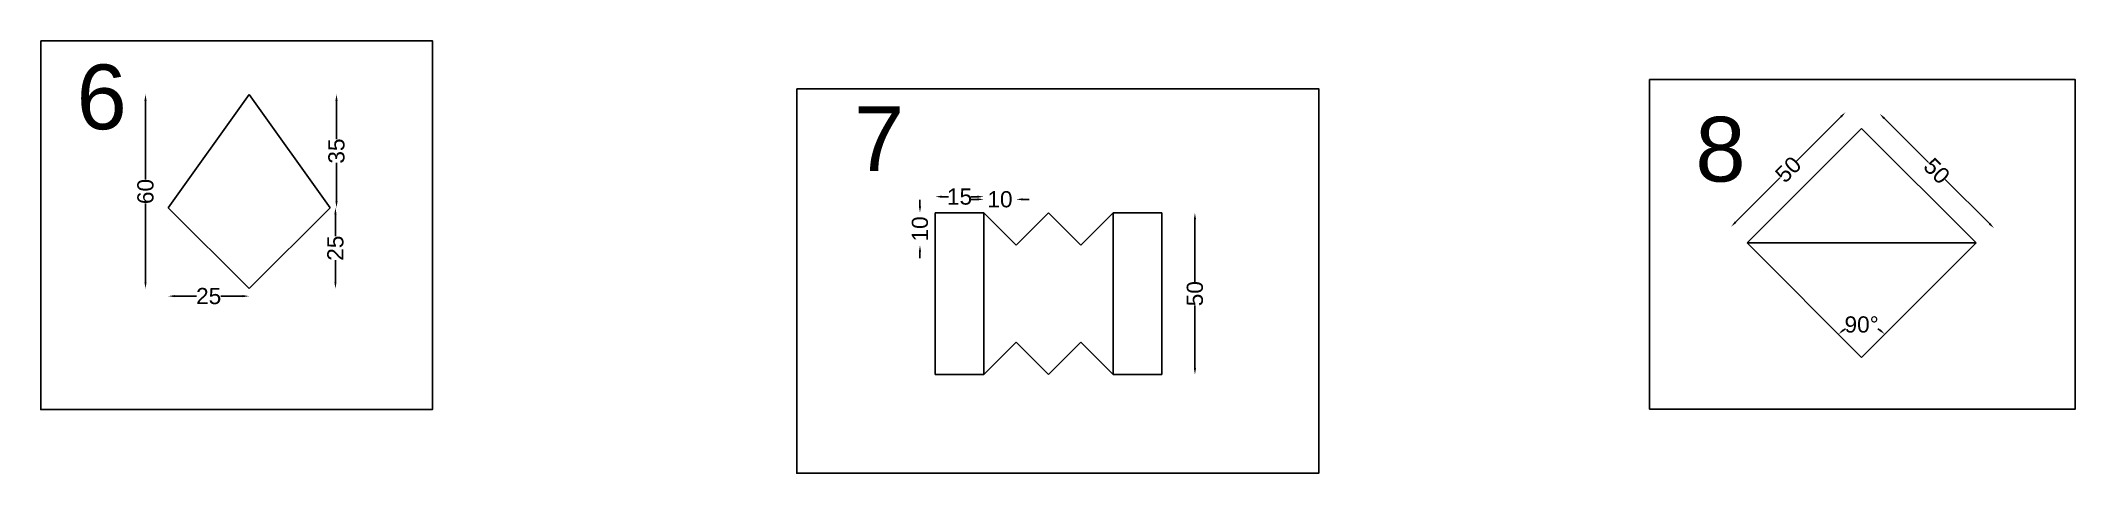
# Model space of a CAD drawing. Header units: inches. Extents: x -45 to 2412, y -77 to 210.
# Drawn here: x 1783 to 2412, y -56 to 78 of the extents above; entities that cross this region are included whole.
import ezdxf

# ---------------------------------------------------------------- set-up
doc = ezdxf.new("R2010")
doc.units = ezdxf.units.IN
doc.header["$MEASUREMENT"] = 0
doc.styles.get("Standard").update_dxf_attribs({"font": 'arial.ttf'})
doc.dimstyles.get("Standard").update_dxf_attribs({"dimtxt": 5, "dimasz": 2, "dimexe": 0.18, "dimexo": 0.0625, "dimgap": 0.09, "dimtad": 0, "dimtoh": 1, "dimdec": 1, "dimdsep": 46, "dimtxsty": 'Standard', "dimcen": 2, "dimse1": 1, "dimse2": 1, "dimadec": 0, "dimazin": 0, "dimtfac": 1, "dimtdec": 1, "dimtofl": 0, "dimtmove": 0, "dimatfit": 3, "dimfxl": 1, "dimtolj": 1, "dimtzin": 0, "dimarcsym": 0})

msp = doc.modelspace()

# ---------------------------------------------------------------- texts
for s, p in [('6', (1794.11, 50.41)), ('7', (2034.35, 37.52)), ('8', (2294.41, 34.26))]:
    msp.add_text(s, height=20).set_placement(p)

# ---------------------------------------------------------------- blocks, each defined once
blk = doc.blocks.new('*D29')
at = {"color": 0, "lineweight": -2, "transparency": 16777216}
for start, end in [(119.51553, 123.67824), (56.32176, 60.48447)]:
    blk.add_arc((2345.8, -20.05), 10.14, start, end, dxfattribs=at)
at = {"color": 0, "transparency": 16777216}
for points in [[(2340.39, -11.87), (2339.97, -11.35), (2338.63, -12.88)], [(2351.64, -11.35), (2351.21, -11.87), (2352.97, -12.88)]]:
    blk.add_solid(points, dxfattribs=at)
at = {"layer": 'Defpoints', "color": 0, "transparency": 16777216}
for p in [(2310.45, 15.31), (2381.16, 15.31), (2348.43, -10.25), (2345.8, -20.05), (2345.8, -20.05)]:
    blk.add_point(p, dxfattribs=at)
at = {"color": 0, "transparency": 16777216, "insert": (2345.8, -9.91), "char_height": 5, "attachment_point": 5}
blk.add_mtext('\\A1;90°', dxfattribs=at)
blk = doc.blocks.new('*D44')
at = {"color": 0, "lineweight": -2, "transparency": 16777216}
for p, q in [((1824.44, -1.14), (1831.21, -1.14)), ((1845.44, -1.14), (1838.67, -1.14))]:
    blk.add_line(p, q, dxfattribs=at)
at = {"color": 0, "transparency": 16777216}
for points in [[(1824.44, -0.8), (1824.44, -1.47), (1822.44, -1.14)], [(1845.44, -0.8), (1845.44, -1.47), (1847.44, -1.14)]]:
    blk.add_solid(points, dxfattribs=at)
at = {"layer": 'Defpoints', "color": 0, "transparency": 16777216}
for p in [(1822.44, 26.18), (1847.44, 1.18), (1822.44, -1.14)]:
    blk.add_point(p, dxfattribs=at)
at = {"color": 0, "transparency": 16777216, "insert": (1834.94, -1.14), "char_height": 5, "attachment_point": 5}
blk.add_mtext('\\A1;25', dxfattribs=at)
blk = doc.blocks.new('*D45')
at = {"color": 0, "lineweight": -2, "transparency": 16777216}
for p, q in [((1874.12, 24.18), (1874.12, 17.42)), ((1874.12, 3.18), (1874.12, 9.95))]:
    blk.add_line(p, q, dxfattribs=at)
at = {"color": 0, "transparency": 16777216}
for points in [[(1873.78, 24.18), (1874.45, 24.18), (1874.12, 26.18)], [(1873.78, 3.18), (1874.45, 3.18), (1874.12, 1.18)]]:
    blk.add_solid(points, dxfattribs=at)
at = {"layer": 'Defpoints', "color": 0, "transparency": 16777216}
for p in [(1872.44, 26.18), (1847.44, 1.18), (1874.12, 1.18)]:
    blk.add_point(p, dxfattribs=at)
at = {"color": 0, "transparency": 16777216, "insert": (1874.12, 13.68), "char_height": 5, "attachment_point": 5, "rotation": 90}
blk.add_mtext('\\A1;25', dxfattribs=at)
blk = doc.blocks.new('*D46')
at = {"color": 0, "lineweight": -2, "transparency": 16777216}
for p, q in [((1874.45, 59.18), (1874.45, 47.37)), ((1874.45, 28.18), (1874.45, 40))]:
    blk.add_line(p, q, dxfattribs=at)
at = {"color": 0, "transparency": 16777216}
for points in [[(1874.12, 59.18), (1874.79, 59.18), (1874.45, 61.18)], [(1874.12, 28.18), (1874.79, 28.18), (1874.45, 26.18)]]:
    blk.add_solid(points, dxfattribs=at)
at = {"layer": 'Defpoints', "color": 0, "transparency": 16777216}
for p in [(1847.44, 61.18), (1872.44, 26.18), (1874.45, 26.18)]:
    blk.add_point(p, dxfattribs=at)
at = {"color": 0, "transparency": 16777216, "insert": (1874.45, 43.68), "char_height": 5, "attachment_point": 5, "rotation": 90}
blk.add_mtext('\\A1;35', dxfattribs=at)
blk = doc.blocks.new('*D47')
at = {"color": 0, "lineweight": -2, "transparency": 16777216}
for p, q in [((1815.42, 59.18), (1815.42, 34.86)), ((1815.42, 3.18), (1815.42, 27.51))]:
    blk.add_line(p, q, dxfattribs=at)
at = {"color": 0, "transparency": 16777216}
for points in [[(1815.09, 59.18), (1815.76, 59.18), (1815.42, 61.18)], [(1815.09, 3.18), (1815.76, 3.18), (1815.42, 1.18)]]:
    blk.add_solid(points, dxfattribs=at)
at = {"layer": 'Defpoints', "color": 0, "transparency": 16777216}
for p in [(1847.44, 61.18), (1815.42, 1.18), (1847.44, 1.18)]:
    blk.add_point(p, dxfattribs=at)
at = {"color": 0, "transparency": 16777216, "insert": (1815.42, 31.18), "char_height": 5, "attachment_point": 5, "rotation": 90}
blk.add_mtext('\\A1;60', dxfattribs=at)
blk = doc.blocks.new('*D48')
at = {"color": 0, "lineweight": -2, "transparency": 16777216}
for p, q in [((2061.5, 29.59), (2063.55, 29.59)), ((2072.5, 29.59), (2070.45, 29.59))]:
    blk.add_line(p, q, dxfattribs=at)
at = {"color": 0, "transparency": 16777216}
for points in [[(2061.5, 29.92), (2061.5, 29.25), (2059.5, 29.59)], [(2072.5, 29.92), (2072.5, 29.25), (2074.5, 29.59)]]:
    blk.add_solid(points, dxfattribs=at)
at = {"layer": 'Defpoints', "color": 0, "transparency": 16777216}
for p in [(2059.5, 29.59), (2059.5, 24.62), (2074.5, 24.62)]:
    blk.add_point(p, dxfattribs=at)
at = {"color": 0, "transparency": 16777216, "insert": (2067, 29.59), "char_height": 5, "attachment_point": 5}
blk.add_mtext('\\A1;15', dxfattribs=at)
blk = doc.blocks.new('*D49')
at = {"color": 0, "lineweight": -2, "transparency": 16777216}
for p, q in [((2054.77, 26.62), (2054.77, 28.62)), ((2054.77, 12.62), (2054.77, 10.62))]:
    blk.add_line(p, q, dxfattribs=at)
at = {"color": 0, "transparency": 16777216}
for points in [[(2054.44, 26.62), (2055.11, 26.62), (2054.77, 24.62)], [(2054.44, 12.62), (2055.11, 12.62), (2054.77, 14.62)]]:
    blk.add_solid(points, dxfattribs=at)
at = {"layer": 'Defpoints', "color": 0, "transparency": 16777216}
for p in [(2074.5, 24.62), (2054.77, 14.62), (2084.5, 14.62)]:
    blk.add_point(p, dxfattribs=at)
at = {"color": 0, "transparency": 16777216, "insert": (2054.77, 19.62), "char_height": 5, "attachment_point": 5, "rotation": 90}
blk.add_mtext('\\A1;10', dxfattribs=at)
blk = doc.blocks.new('*D50')
at = {"color": 0, "lineweight": -2, "transparency": 16777216}
for p, q in [((2139.75, 22.62), (2139.75, 3.28)), ((2139.75, -23.38), (2139.75, -4.05))]:
    blk.add_line(p, q, dxfattribs=at)
at = {"color": 0, "transparency": 16777216}
for points in [[(2139.42, 22.62), (2140.09, 22.62), (2139.75, 24.62)], [(2139.42, -23.38), (2140.09, -23.38), (2139.75, -25.38)]]:
    blk.add_solid(points, dxfattribs=at)
at = {"layer": 'Defpoints', "color": 0, "transparency": 16777216}
for p in [(2129.5, 24.62), (2129.5, -25.38), (2139.75, -25.38)]:
    blk.add_point(p, dxfattribs=at)
at = {"color": 0, "transparency": 16777216, "insert": (2139.75, -0.38), "char_height": 5, "attachment_point": 5, "rotation": 90}
blk.add_mtext('\\A1;50', dxfattribs=at)
blk = doc.blocks.new('*D51')
at = {"color": 0, "lineweight": -2, "transparency": 16777216}
for p, q in [((2072.5, 28.76), (2070.5, 28.76)), ((2086.5, 28.76), (2088.5, 28.76))]:
    blk.add_line(p, q, dxfattribs=at)
at = {"color": 0, "transparency": 16777216}
for points in [[(2072.5, 29.1), (2072.5, 28.43), (2074.5, 28.76)], [(2086.5, 29.1), (2086.5, 28.43), (2084.5, 28.76)]]:
    blk.add_solid(points, dxfattribs=at)
at = {"layer": 'Defpoints', "color": 0, "transparency": 16777216}
for p in [(2074.5, 28.76), (2074.5, 24.62), (2084.5, 14.62)]:
    blk.add_point(p, dxfattribs=at)
at = {"color": 0, "transparency": 16777216, "insert": (2079.5, 28.76), "char_height": 5, "attachment_point": 5}
blk.add_mtext('\\A1;10', dxfattribs=at)
blk = doc.blocks.new('*D52')
at = {"color": 0, "lineweight": -2, "transparency": 16777216}
for p, q in [((2352.78, 53.8), (2366.45, 40.12)), ((2385.31, 21.27), (2371.63, 34.94))]:
    blk.add_line(p, q, dxfattribs=at)
at = {"color": 0, "transparency": 16777216}
for points in [[(2353.01, 54.03), (2352.54, 53.56), (2351.36, 55.21)], [(2385.54, 21.51), (2385.07, 21.04), (2386.72, 19.86)]]:
    blk.add_solid(points, dxfattribs=at)
at = {"layer": 'Defpoints', "color": 0, "transparency": 16777216}
for p in [(2351.36, 55.21), (2351.36, 55.21), (2386.72, 19.86)]:
    blk.add_point(p, dxfattribs=at)
at = {"color": 0, "transparency": 16777216, "insert": (2369.04, 37.53), "char_height": 5, "attachment_point": 5, "rotation": 315}
blk.add_mtext('\\A1;50', dxfattribs=at)
blk = doc.blocks.new('*D53')
at = {"color": 0, "lineweight": -2, "transparency": 16777216}
for p, q in [((2339.39, 54.25), (2325.72, 40.58)), ((2306.86, 21.72), (2320.54, 35.4))]:
    blk.add_line(p, q, dxfattribs=at)
at = {"color": 0, "transparency": 16777216}
for points in [[(2339.15, 54.49), (2339.63, 54.01), (2340.8, 55.66)], [(2306.63, 21.96), (2307.1, 21.49), (2305.45, 20.31)]]:
    blk.add_solid(points, dxfattribs=at)
at = {"layer": 'Defpoints', "color": 0, "transparency": 16777216}
for p in [(2345.8, 50.67), (2305.45, 20.31), (2310.45, 15.31)]:
    blk.add_point(p, dxfattribs=at)
at = {"color": 0, "transparency": 16777216, "insert": (2323.13, 37.99), "char_height": 5, "attachment_point": 5, "rotation": 45}
blk.add_mtext('\\A1;50', dxfattribs=at)

# ---------------------------------------------------------------- dimensions: what is measured, and where the dimension line sits
for base, p1, p2, picture, middle in [((1815.42, 1.18), (1847.44, 61.18), (1847.44, 1.18), '*D47', (1815.42, 31.18)), ((1874.45, 26.18), (1847.44, 61.18), (1872.44, 26.18), '*D46', (1874.45, 43.68)), ((1874.12, 1.18), (1872.44, 26.18), (1847.44, 1.18), '*D45', (1874.12, 13.68)), ((2054.77, 14.62), (2074.5, 24.62), (2084.5, 14.62), '*D49', (2054.77, 19.62)), ((2139.75, -25.38), (2129.5, 24.62), (2129.5, -25.38), '*D50', (2139.75, -0.38))]:
    dim = msp.add_linear_dim(base=base, p1=p1, p2=p2, angle=90, dimstyle='Standard')
    dim.commit()
    dim.dimension.update_dxf_attribs({"geometry": picture, "text_midpoint": middle})
for p1, p2, distance, picture, middle in [((2345.8, 50.67), (2310.45, 15.31), -7.07, '*D53', (2323.13, 37.99)), ((2386.72, 19.86), (2351.36, 55.21), 0, '*D52', (2369.04, 37.53))]:
    dim = msp.add_aligned_dim(p1=p1, p2=p2, distance=distance, dimstyle='Standard')
    dim.commit()
    dim.dimension.update_dxf_attribs({"geometry": picture, "text_midpoint": middle})
for base, p1, p2, picture, middle in [((2059.5, 29.59), (2074.5, 24.62), (2059.5, 24.62), '*D48', (2067, 29.59)), ((2074.5, 28.76), (2084.5, 14.62), (2074.5, 24.62), '*D51', (2079.5, 28.76)), ((1822.44, -1.14), (1847.44, 1.18), (1822.44, 26.18), '*D44', (1834.94, -1.14))]:
    dim = msp.add_linear_dim(base=base, p1=p1, p2=p2, dimstyle='Standard')
    dim.commit()
    dim.dimension.update_dxf_attribs({"geometry": picture, "text_midpoint": middle})
dim = msp.add_angular_dim_2l(base=(2348.43, -10.25), line1=((2310.45, 15.31), (2345.8, -20.05)), line2=((2345.8, -20.05), (2381.16, 15.31)), dimstyle='Standard')
dim.commit()
dim.dimension.update_dxf_attribs({"geometry": '*D29', "text_midpoint": (2345.8, -9.91)})

# ---------------------------------------------------------------- linework, layer by layer
for p, q in [((1847.44, 61.18), (1822.44, 26.18)), ((1872.44, 26.18), (1847.44, 61.18)), ((2345.8, 50.67), (2310.45, 15.31)), ((2381.16, 15.31), (2345.8, 50.67)), ((1822.44, 26.18), (1847.44, 1.18)), ((1847.44, 1.18), (1872.44, 26.18)), ((2074.5, 24.62), (2059.5, 24.62)), ((2059.5, 24.62), (2059.5, -25.38)), ((2084.5, 14.62), (2074.5, 24.62)), ((2074.5, 24.62), (2074.5, -25.38)), ((2084.5, 14.62), (2094.5, 24.62)), ((2104.5, 14.62), (2094.5, 24.62)), ((2114.5, 24.62), (2104.5, 14.62)), ((2129.5, 24.62), (2114.5, 24.62)), ((2114.5, 24.62), (2114.5, -25.38)), ((2129.5, -25.38), (2129.5, 24.62)), ((2310.45, 15.31), (2345.8, -20.05)), ((2381.16, 15.31), (2310.45, 15.31)), ((2345.8, -20.05), (2381.16, 15.31)), ((2074.5, -25.38), (2084.5, -15.38)), ((2084.5, -15.38), (2094.5, -25.38)), ((2094.5, -25.38), (2104.5, -15.38)), ((2104.5, -15.38), (2114.5, -25.38)), ((2059.5, -25.38), (2074.5, -25.38)), ((2114.5, -25.38), (2129.5, -25.38))]:
    msp.add_line(p, q)
for points in [[(1783.03, 77.76), (1904.09, 77.76), (1904.09, -36.19), (1783.03, -36.19)], [(2016.67, 62.95), (2178.04, 62.95), (2178.04, -55.85), (2016.67, -55.85)], [(2280.29, 65.75), (2411.84, 65.75), (2411.84, -36.01), (2280.29, -36.01)]]:
    msp.add_lwpolyline(points, close=True)

msp.set_redraw_order([(e.dxf.handle, doc.entitydb.next_handle()) for e in msp.query("TEXT MTEXT ATTDEF DIMENSION ARC_DIMENSION")])  # texts and dimensions are drawn at this point

doc.saveas('drawing.dxf')
